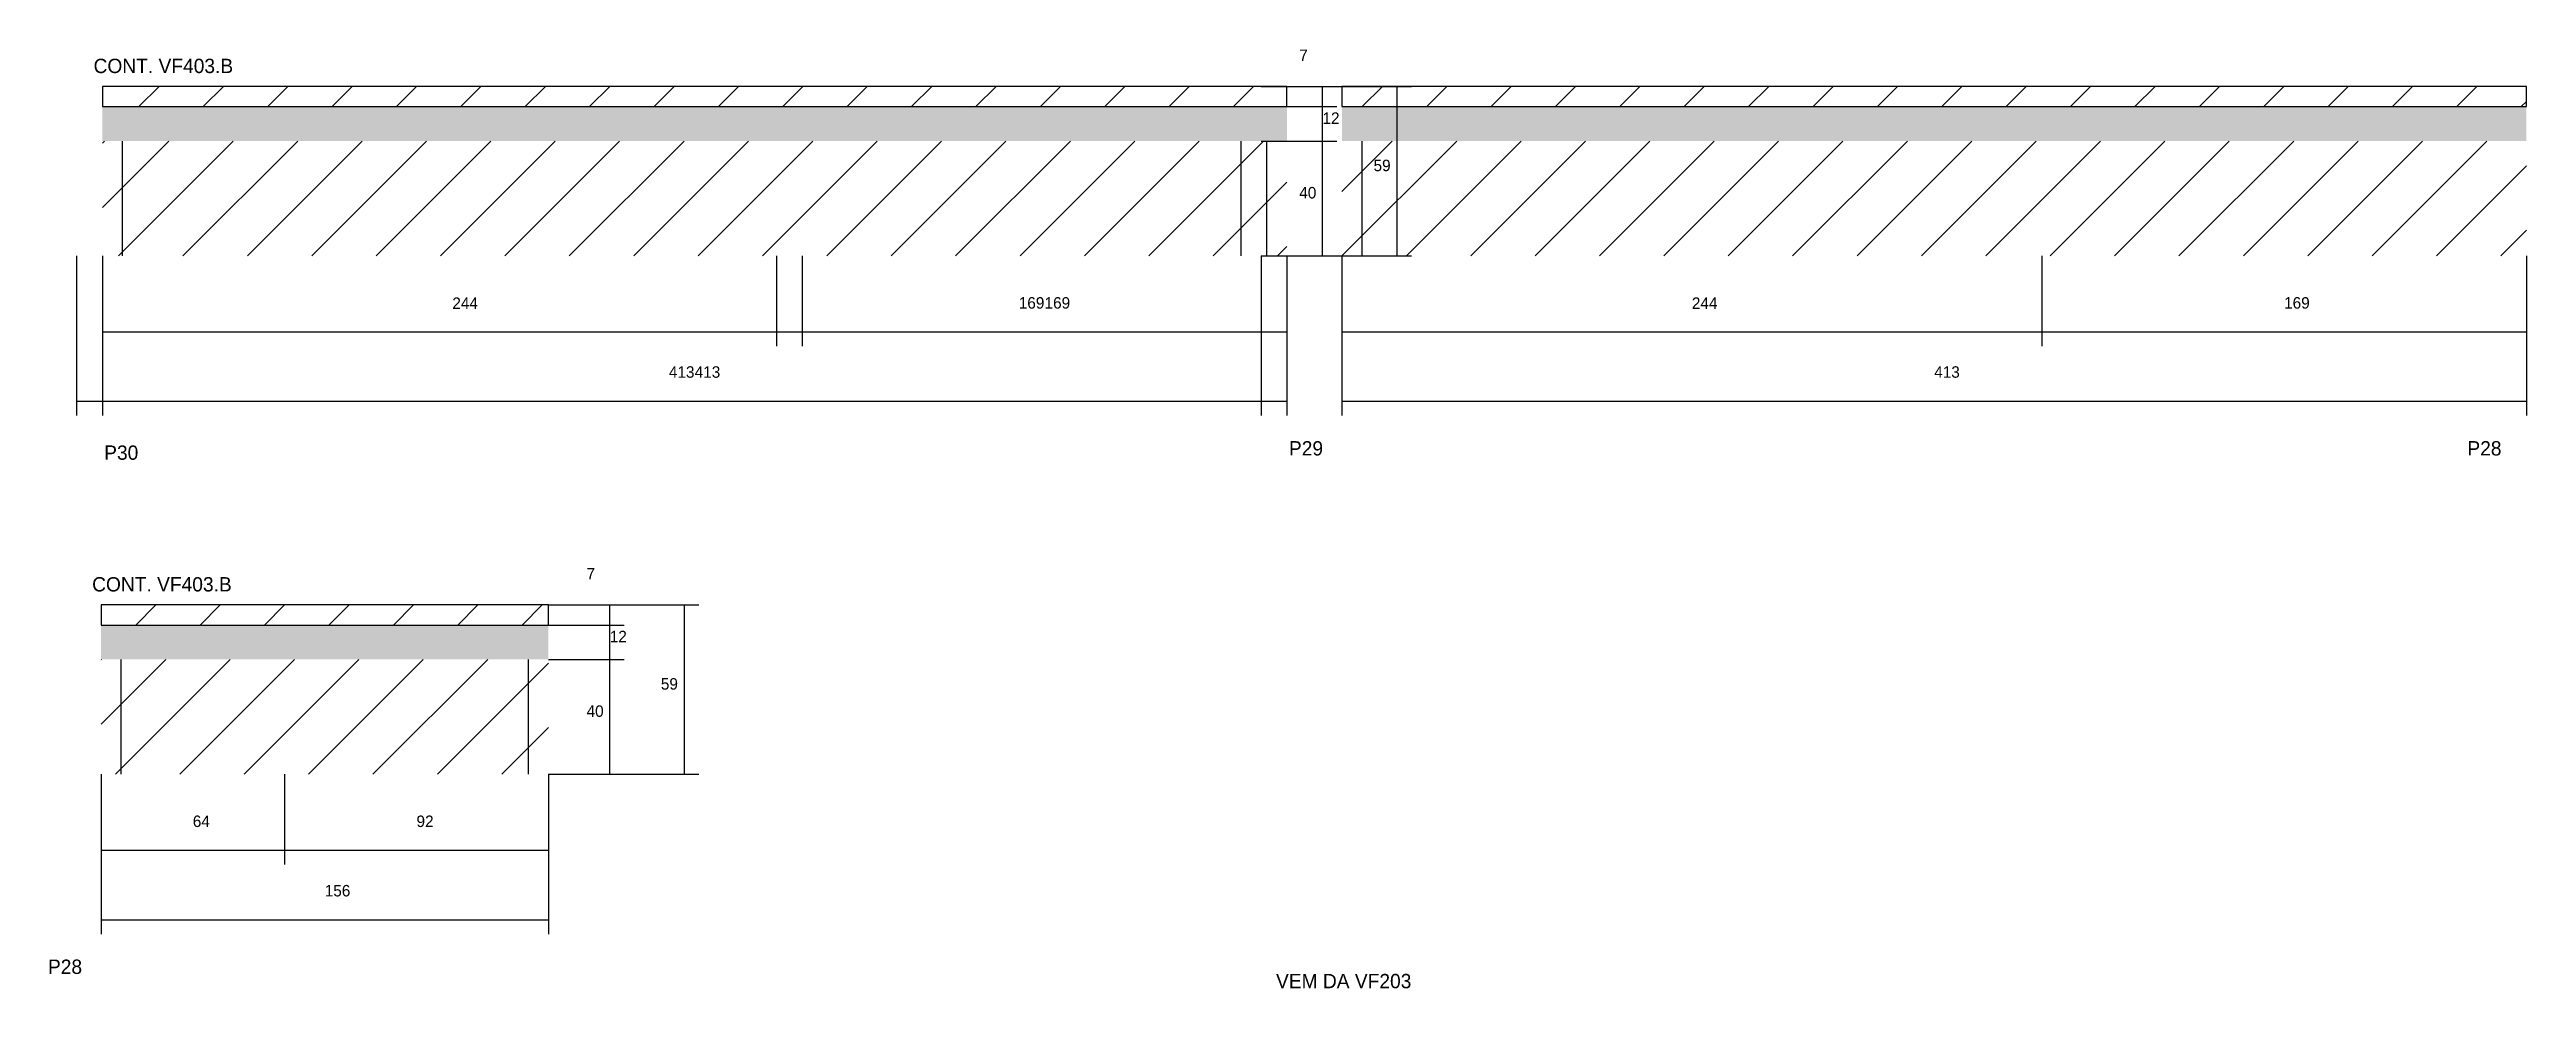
# Model space of a CAD drawing. Header units: metres. Extents: x -2848 to 22762, y -45195 to 1016.
# Drawn here: x 11373 to 12237, y -7223 to -6896 of the extents above; entities that cross this region are included whole.
import ezdxf

# ---------------------------------------------------------------- set-up
doc = ezdxf.new("R2010")
doc.units = ezdxf.units.M
for name, color, linetype in [('COTA', 4, 'Continuous'), ('NOMENCLATURA', 7, 'Continuous'), ('Painéis', 200, 'Continuous'), ('REAPROVEITAMENTO', 251, 'Continuous'), ('SARR_2.2x7', 40, 'Continuous'), ('Texto Seção', 7, 'Continuous')]:
    doc.layers.add(name, color=color, linetype=linetype)

msp = doc.modelspace()

# ---------------------------------------------------------------- texts
at = {"layer": 'COTA'}
for s, p in [('7', (11808.7, -6899.7)), ('12', (11816.8, -6921.6)), ('59', (11834.6, -6938.1)), ('40', (11808.7, -6947.6)), ('244', (11513.4, -6986.1)), ('169', (11710.9, -6986)), ('169', (11719.9, -6986)), ('244', (11945.6, -6986.1)), ('169', (12152.1, -6986)), ('413', (11588.9, -7010.1)), ('413', (11597.9, -7010.1)), ('413', (12030.1, -7010.1)), ('7', (11560.2, -7080.4)), ('12', (11568.3, -7102.3)), ('59', (11586.1, -7118.8)), ('40', (11560.2, -7128.3)), ('64', (11422.9, -7166.7)), ('92', (11500.9, -7166.7)), ('156', (11468.9, -7190.9))]:
    msp.add_text(s, height=4, dxfattribs=at).set_placement(p)
at = {"layer": 'NOMENCLATURA'}
for s, p in [('P30', (11392, -7038.7)), ('P29', (11805.1, -7037.2)), ('P28', (12216, -7037.2)), ('P28', (11372.4, -7217.9))]:
    msp.add_text(s, height=5, dxfattribs=at).set_placement(p)
at = {"layer": 'Texto Seção'}
for s, p in [('CONT. VF403.B', (11388.3, -6903.9)), ('CONT. VF403.B', (11387.8, -7084.6)), ('VEM DA VF203', (11800.6, -7222.9))]:
    msp.add_text(s, height=5, dxfattribs=at).set_placement(p)

# ---------------------------------------------------------------- hatches: boundary and pattern name
at = {"layer": 'COTA'}
h = msp.add_hatch(dxfattribs=at)
h.set_pattern_fill('AR-CONC', scale=0.03)
h.paths.add_polyline_path([(11804.4, -6927.6), (11804.4, -6915.6), (11804.4, -6915.6), (11391.4, -6915.6), (11391.4, -6915.6), (11391.4, -6927.6), (11391.4, -6927.6), (11804.4, -6927.6)])
h = msp.add_hatch(dxfattribs=at)
h.set_pattern_fill('AR-CONC', scale=0.03)
h.paths.add_polyline_path([(12236.6, -6927.6), (12236.6, -6915.6), (12236.6, -6915.6), (11823.6, -6915.6), (11823.6, -6915.6), (11823.6, -6927.6), (11823.6, -6927.6), (12236.6, -6927.6)])
h = msp.add_hatch(dxfattribs=at)
h.set_pattern_fill('AR-CONC', scale=0.03)
h.paths.add_polyline_path([(11546.9, -7108.3), (11546.9, -7096.3), (11546.9, -7096.3), (11390.9, -7096.3), (11390.9, -7096.3), (11390.9, -7108.3), (11390.9, -7108.3), (11546.9, -7108.3)])
at = {"layer": 'REAPROVEITAMENTO'}
h = msp.add_hatch(dxfattribs=at)
h.set_pattern_fill('ANSI31', scale=5)
h.paths.add_polyline_path([(11804.4, -6915.6), (11804.4, -6908.6), (11804.4, -6908.6), (11391.4, -6908.6), (11391.4, -6908.6), (11391.4, -6915.6), (11391.4, -6915.6), (11804.4, -6915.6)])
h = msp.add_hatch(dxfattribs=at)
h.set_pattern_fill('ANSI31', scale=5)
h.paths.add_polyline_path([(12236.6, -6915.6), (12236.6, -6908.6), (12236.6, -6908.6), (11823.6, -6908.6), (11823.6, -6908.6), (11823.6, -6915.6), (11823.6, -6915.6), (12236.6, -6915.6)])
h = msp.add_hatch(dxfattribs=at)
h.set_pattern_fill('ANSI31', scale=5)
h.paths.add_polyline_path([(11804.4, -6967.6), (11804.4, -6927.6), (11804.4, -6927.6), (11391.4, -6927.6), (11391.4, -6927.6), (11391.4, -6967.6), (11391.4, -6967.6), (11804.4, -6967.6)])
h = msp.add_hatch(dxfattribs=at)
h.set_pattern_fill('ANSI31', scale=5)
h.paths.add_polyline_path([(12236.6, -6967.6), (12236.6, -6927.6), (12236.6, -6927.6), (11823.6, -6927.6), (11823.6, -6927.6), (11823.6, -6967.6), (11823.6, -6967.6), (12236.6, -6967.6)])
h = msp.add_hatch(dxfattribs=at)
h.set_pattern_fill('ANSI31', scale=5)
h.paths.add_polyline_path([(11546.9, -7096.3), (11546.9, -7089.3), (11546.9, -7089.3), (11390.9, -7089.3), (11390.9, -7089.3), (11390.9, -7096.3), (11390.9, -7096.3), (11546.9, -7096.3)])
h = msp.add_hatch(dxfattribs=at)
h.set_pattern_fill('ANSI31', scale=5)
h.paths.add_polyline_path([(11546.9, -7148.3), (11546.9, -7108.3), (11546.9, -7108.3), (11390.9, -7108.3), (11390.9, -7108.3), (11390.9, -7148.3), (11390.9, -7148.3), (11546.9, -7148.3)])

# ---------------------------------------------------------------- linework, layer by layer
at = {"layer": 'COTA'}
for p, q in [((11795.4, -6908.6), (11821.8, -6908.6)), ((11795.4, -6908.6), (11847.8, -6908.6)), ((11816.8, -6915.6), (11816.8, -6908.6)), ((11842.8, -6967.6), (11842.8, -6908.6)), ((11795.4, -6915.6), (11821.8, -6915.6)), ((11795.4, -6915.6), (11821.8, -6915.6)), ((11816.8, -6927.6), (11816.8, -6915.6)), ((11795.4, -6927.6), (11821.8, -6927.6)), ((11795.4, -6927.6), (11821.8, -6927.6)), ((11816.8, -6967.6), (11816.8, -6927.6)), ((11382.4, -6967.6), (11382.4, -7023.3)), ((11391.4, -6967.6), (11391.4, -6999.1)), ((11391.4, -6967.6), (11391.4, -7023.3)), ((11626.4, -6967.6), (11626.4, -6999.1)), ((11635.4, -6967.6), (11635.4, -6999.1)), ((11635.4, -6967.6), (11635.4, -6999.1)), ((11795.4, -6967.6), (11795.4, -6999.1)), ((11795.4, -6967.6), (11795.4, -7023.3)), ((11795.4, -6967.6), (11821.8, -6967.6)), ((11795.4, -6967.6), (11847.8, -6967.6)), ((11804.4, -6967.6), (11804.4, -6999.1)), ((11804.4, -6967.6), (11804.4, -7023.3)), ((11823.6, -6967.6), (11823.6, -6999.1)), ((11823.6, -6967.6), (11823.6, -7023.3)), ((12067.6, -6967.6), (12067.6, -6999.1)), ((12067.6, -6967.6), (12067.6, -6999.1)), ((12236.6, -6967.6), (12236.6, -6999.1)), ((12236.6, -6967.6), (12236.6, -7023.3)), ((11391.4, -6994.1), (11635.4, -6994.1)), ((11626.4, -6994.1), (11795.4, -6994.1)), ((11635.4, -6994.1), (11804.4, -6994.1)), ((11823.6, -6994.1), (12067.6, -6994.1)), ((12067.6, -6994.1), (12236.6, -6994.1)), ((11382.4, -7018.3), (11795.4, -7018.3)), ((11391.4, -7018.3), (11804.4, -7018.3)), ((11823.6, -7018.3), (12236.6, -7018.3)), ((11546.9, -7089.3), (11573.3, -7089.3)), ((11546.9, -7089.3), (11599.3, -7089.3)), ((11568.3, -7096.3), (11568.3, -7089.3)), ((11594.3, -7148.3), (11594.3, -7089.3)), ((11546.9, -7096.3), (11573.3, -7096.3)), ((11546.9, -7096.3), (11573.3, -7096.3)), ((11568.3, -7108.3), (11568.3, -7096.3)), ((11546.9, -7108.3), (11573.3, -7108.3)), ((11546.9, -7108.3), (11573.3, -7108.3)), ((11568.3, -7148.3), (11568.3, -7108.3)), ((11390.9, -7148.3), (11390.9, -7179.8)), ((11390.9, -7148.3), (11390.9, -7204)), ((11454.9, -7148.3), (11454.9, -7179.8)), ((11454.9, -7148.3), (11454.9, -7179.8)), ((11546.9, -7148.3), (11546.9, -7179.8)), ((11546.9, -7148.3), (11546.9, -7204)), ((11546.9, -7148.3), (11573.3, -7148.3)), ((11546.9, -7148.3), (11599.3, -7148.3)), ((11390.9, -7174.8), (11454.9, -7174.8)), ((11454.9, -7174.8), (11546.9, -7174.8)), ((11390.9, -7199), (11546.9, -7199))]:
    msp.add_line(p, q, dxfattribs=at)
at = {"layer": 'Painéis'}
for points in [[(11391.4, -6915.6), (11804.4, -6915.6), (11804.4, -6908.6), (11391.4, -6908.6)], [(11823.6, -6915.6), (12236.6, -6915.6), (12236.6, -6908.6), (11823.6, -6908.6)], [(11390.9, -7096.3), (11546.9, -7096.3), (11546.9, -7089.3), (11390.9, -7089.3)]]:
    msp.add_lwpolyline(points, close=True, dxfattribs=at)
at = {"layer": 'SARR_2.2x7'}
for p, q in [((11398.4, -6967.6), (11398.4, -6927.6)), ((11788.5, -6967.6), (11788.5, -6927.6)), ((11797.4, -6967.6), (11797.4, -6927.6)), ((11830.6, -6967.6), (11830.6, -6927.6)), ((11397.9, -7148.3), (11397.9, -7108.3)), ((11540, -7148.3), (11540, -7108.3))]:
    msp.add_line(p, q, dxfattribs=at)

msp.set_redraw_order([(e.dxf.handle, doc.entitydb.next_handle()) for e in msp.query("TEXT MTEXT ATTDEF DIMENSION ARC_DIMENSION")])  # texts and dimensions are drawn at this point

doc.saveas('drawing.dxf')
